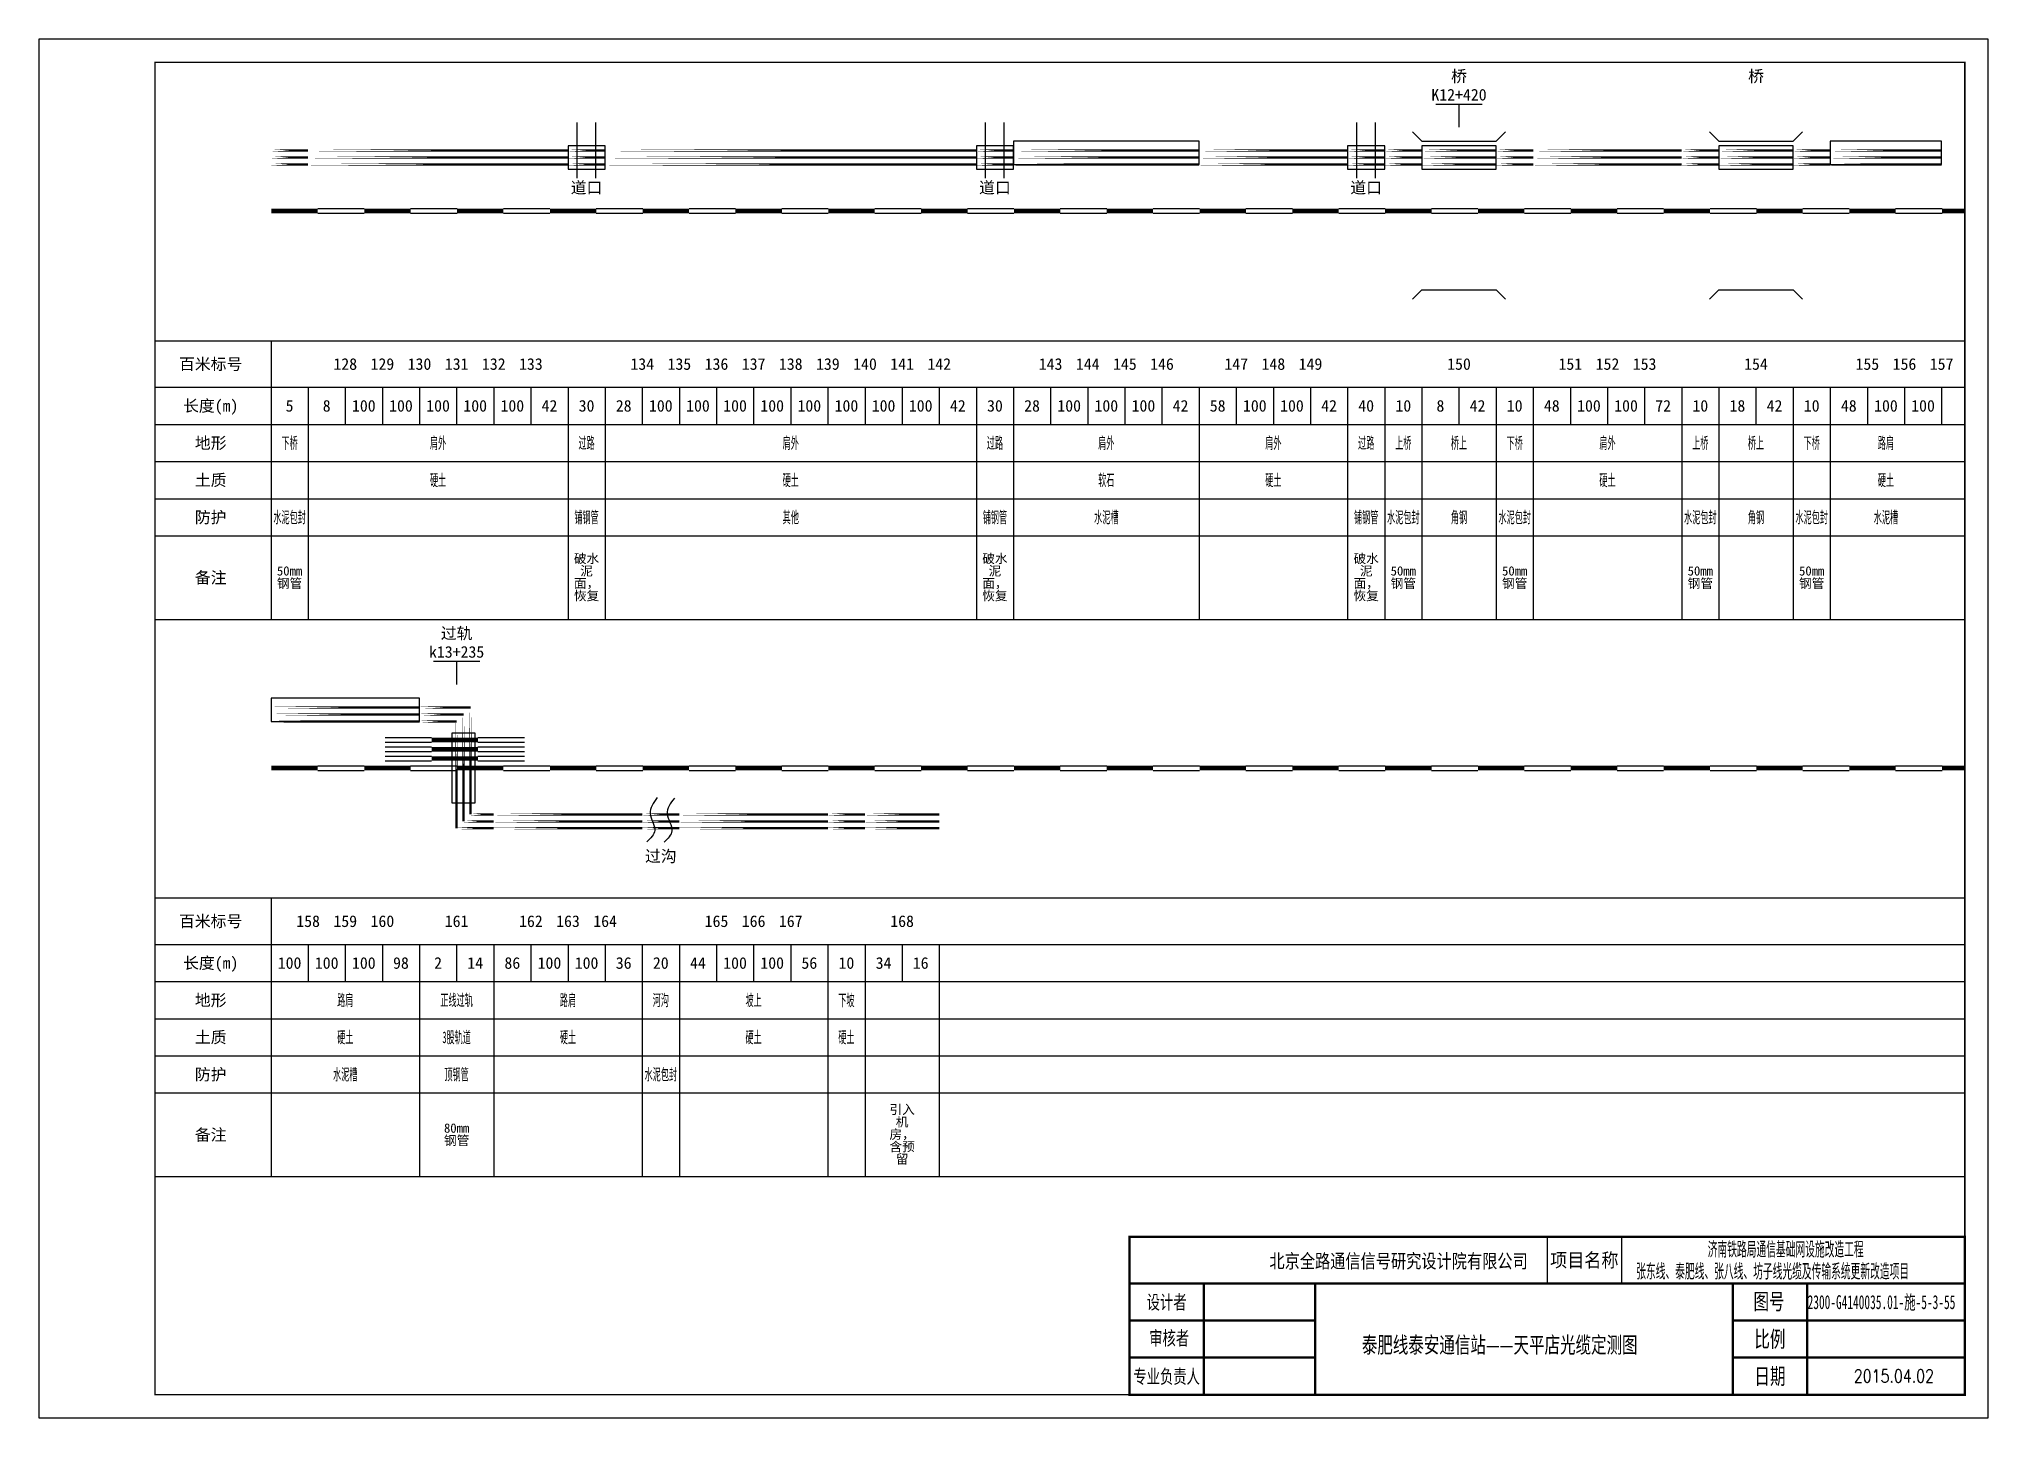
# Model space of a CAD drawing. Header units: millimetres. Extents: x -25 to 395, y -992 to 5.
# Drawn here: x -25 to 395, y -992 to -695 of the extents above; entities that cross this region are included whole.
import ezdxf
from ezdxf.enums import TextEntityAlignment as Align

# ---------------------------------------------------------------- set-up
doc = ezdxf.new("R2010")
doc.units = ezdxf.units.MM
doc.layers.add('TABLE', color=7, linetype='Continuous')
doc.styles.add('H', font='SimSun.ttf', dxfattribs={"width": 0.9, "height": 300})
doc.styles.add('ROMANC', font='romanc.shx', dxfattribs={"width": 0.8, "bigfont": 'hztxt.shx'})
doc.styles.get("Standard").update_dxf_attribs({"font": 'NSimSun.ttf'})
doc.styles.add('宋体', font='SimSun.ttf')

msp = doc.modelspace()

# ---------------------------------------------------------------- texts
for s, p in [('桥', (281, -703)), ('桥', (345, -703)), ('K12+420', (281, -707)), ('道口', (93, -727)), ('道口', (181, -727)), ('道口', (261, -727)), ('百米标号', (12, -765)), ('128', (41, -765)), ('129', (49, -765)), ('130', (57, -765)), ('131', (65, -765)), ('132', (73, -765)), ('133', (81, -765)), ('134', (105, -765)), ('135', (113, -765)), ('136', (121, -765)), ('137', (129, -765)), ('138', (137, -765)), ('139', (145, -765)), ('140', (153, -765)), ('141', (161, -765)), ('142', (169, -765)), ('143', (193, -765)), ('144', (201, -765)), ('145', (209, -765)), ('146', (217, -765)), ('147', (233, -765)), ('148', (241, -765)), ('149', (249, -765)), ('150', (281, -765)), ('151', (305, -765)), ('152', (313, -765)), ('153', (321, -765)), ('154', (345, -765)), ('155', (369, -765)), ('156', (377, -765)), ('157', (385, -765)), ('长度(m)', (12, -774)), ('8', (37, -774)), ('100', (45, -774)), ('100', (53, -774)), ('100', (61, -774)), ('100', (69, -774)), ('100', (77, -774)), ('42', (85, -774)), ('30', (93, -774)), ('28', (101, -774)), ('100', (109, -774)), ('100', (117, -774)), ('100', (125, -774)), ('100', (133, -774)), ('100', (141, -774)), ('100', (149, -774)), ('100', (157, -774)), ('100', (165, -774)), ('42', (173, -774)), ('30', (181, -774)), ('28', (189, -774)), ('100', (197, -774)), ('100', (205, -774)), ('100', (213, -774)), ('42', (221, -774)), ('58', (229, -774)), ('100', (237, -774)), ('100', (245, -774)), ('42', (253, -774)), ('40', (261, -774)), ('10', (269, -774)), ('8', (277, -774)), ('42', (285, -774)), ('10', (293, -774)), ('48', (301, -774)), ('100', (309, -774)), ('100', (317, -774)), ('72', (325, -774)), ('10', (333, -774)), ('18', (341, -774)), ('42', (349, -774)), ('10', (357, -774)), ('48', (365, -774)), ('100', (373, -774)), ('100', (381, -774)), ('5', (29, -774)), ('地形', (12, -782)), ('土质', (12, -790)), ('防护', (12, -798)), ('备注', (12, -811)), ('过轨', (65, -823)), ('k13+235', (65, -827)), ('过沟', (109, -871)), ('百米标号', (12, -885)), ('158', (33, -885)), ('159', (41, -885)), ('160', (49, -885)), ('161', (65, -885)), ('162', (81, -885)), ('163', (89, -885)), ('164', (97, -885)), ('165', (121, -885)), ('166', (129, -885)), ('167', (137, -885)), ('168', (161, -885)), ('长度(m)', (12, -894)), ('100', (29, -894)), ('100', (37, -894)), ('100', (45, -894)), ('98', (53, -894)), ('2', (61, -894)), ('14', (69, -894)), ('86', (77, -894)), ('100', (85, -894)), ('100', (93, -894)), ('36', (101, -894)), ('20', (109, -894)), ('44', (117, -894)), ('100', (125, -894)), ('100', (133, -894)), ('56', (141, -894)), ('10', (149, -894)), ('34', (157, -894)), ('16', (165, -894)), ('地形', (12, -902)), ('土质', (12, -910)), ('防护', (12, -918)), ('备注', (12, -931))]:
    msp.add_text(s, height=2.5).set_placement(p, align=Align.MIDDLE_CENTER)
at = {"width": 0.5}
for s, p in [('下桥', (29, -782)), ('肩外', (61, -782)), ('过路', (93, -782)), ('肩外', (137, -782)), ('过路', (181, -782)), ('肩外', (205, -782)), ('肩外', (241, -782)), ('过路', (261, -782)), ('上桥', (269, -782)), ('桥上', (281, -782)), ('下桥', (293, -782)), ('肩外', (313, -782)), ('上桥', (333, -782)), ('桥上', (345, -782)), ('下桥', (357, -782)), ('路肩', (373, -782)), ('硬土', (61, -790)), ('硬土', (137, -790)), ('软石', (205, -790)), ('硬土', (241, -790)), ('硬土', (313, -790)), ('硬土', (373, -790)), ('水泥包封', (29, -798)), ('铺钢管', (93, -798)), ('其他', (137, -798)), ('铺钢管', (181, -798)), ('水泥槽', (205, -798)), ('铺钢管', (261, -798)), ('水泥包封', (269, -798)), ('角钢', (281, -798)), ('水泥包封', (293, -798)), ('水泥包封', (333, -798)), ('角钢', (345, -798)), ('水泥包封', (357, -798)), ('水泥槽', (373, -798)), ('路肩', (41, -902)), ('正线过轨', (65, -902)), ('路肩', (89, -902)), ('河沟', (109, -902)), ('坡上', (129, -902)), ('下坡', (149, -902)), ('硬土', (41, -910)), ('3股轨道', (65, -910)), ('硬土', (89, -910)), ('硬土', (129, -910)), ('硬土', (149, -910)), ('水泥槽', (41, -918)), ('顶钢管', (65, -918)), ('水泥包封', (109, -918))]:
    msp.add_text(s, height=2.5, dxfattribs=at).set_placement(p, align=Align.MIDDLE_CENTER)
at = {"char_height": 2, "width": 8, "attachment_point": 5, "line_spacing_factor": 0.8}
for s, insert in [('破水泥面，恢复', (93, -811)), ('破水泥面，恢复', (181, -811)), ('破水泥面，恢复', (261, -811)), ('50mm钢管', (29, -811)), ('50mm钢管', (269, -811)), ('50mm钢管', (293, -811)), ('50mm钢管', (333, -811)), ('50mm钢管', (357, -811)), ('引入机房，含预留', (161, -931)), ('80mm钢管', (65, -931))]:
    msp.add_mtext(s, dxfattribs=dict(at, insert=insert))

# ---------------------------------------------------------------- blocks, each defined once
blk = doc.blocks.new('railway')
at = {"layer": 'TABLE'}
for p, q in [((10.09, 0.47), (20.09, 0.47)), ((30.09, 0.47), (40.09, 0.47)), ((50.09, 0.47), (60.09, 0.47)), ((70.09, 0.47), (80.09, 0.47)), ((90.09, 0.47), (100.09, 0.47)), ((110.09, 0.47), (120.09, 0.47)), ((130.09, 0.47), (140.09, 0.47)), ((150.09, 0.47), (160.09, 0.47)), ((170.09, 0.47), (180.09, 0.47)), ((190.09, 0.47), (200.09, 0.47)), ((210.09, 0.47), (220.09, 0.47)), ((230.09, 0.47), (240.09, 0.47)), ((250.09, 0.47), (260.09, 0.47)), ((270.09, 0.47), (280.09, 0.47)), ((290.09, 0.47), (300.09, 0.47)), ((310.09, 0.47), (320.09, 0.47)), ((330.09, 0.47), (340.09, 0.47)), ((350.09, 0.47), (360.09, 0.47)), ((10.09, -0.53), (20.09, -0.53)), ((30.09, -0.53), (40.09, -0.53)), ((50.09, -0.53), (60.09, -0.53)), ((70.09, -0.53), (80.09, -0.53)), ((90.09, -0.53), (100.09, -0.53)), ((110.09, -0.53), (120.09, -0.53)), ((130.09, -0.53), (140.09, -0.53)), ((150.09, -0.53), (160.09, -0.53)), ((170.09, -0.53), (180.09, -0.53)), ((190.09, -0.53), (200.09, -0.53)), ((210.09, -0.53), (220.09, -0.53)), ((230.09, -0.53), (240.09, -0.53)), ((250.09, -0.53), (260.09, -0.53)), ((270.09, -0.53), (280.09, -0.53)), ((290.09, -0.53), (300.09, -0.53)), ((310.09, -0.53), (320.09, -0.53)), ((330.09, -0.53), (340.09, -0.53)), ((350.09, -0.53), (360.09, -0.53))]:
    blk.add_line(p, q, dxfattribs=at)
at = {"layer": 'TABLE', "const_width": 1}
for points in [[(0.09, -0.03), (10.09, -0.03)], [(20.09, -0.03), (30.09, -0.03)], [(40.09, -0.03), (50.09, -0.03)], [(60.09, -0.03), (70.09, -0.03)], [(80.09, -0.03), (90.09, -0.03)], [(100.09, -0.03), (110.09, -0.03)], [(120.09, -0.03), (130.09, -0.03)], [(140.09, -0.03), (150.09, -0.03)], [(160.09, -0.03), (170.09, -0.03)], [(180.09, -0.03), (190.09, -0.03)], [(200.09, -0.03), (210.09, -0.03)], [(220.09, -0.03), (230.09, -0.03)], [(240.09, -0.03), (250.09, -0.03)], [(260.09, -0.03), (270.09, -0.03)], [(280.09, -0.03), (290.09, -0.03)], [(300.09, -0.03), (310.09, -0.03)], [(320.09, -0.03), (330.09, -0.03)], [(340.09, -0.03), (350.09, -0.03)], [(360.09, -0.03), (365.09, -0.03)]]:
    blk.add_lwpolyline(points, dxfattribs=at)
blk = doc.blocks.new('my_sign')
for p, q in [((27.33, 16.56), (27.33, 6.56)), ((43.33, 16.56), (43.33, 6.56)), ((43.33, 16.56), (43.33, 6.56)), ((-22.67, 6.56), (-62.67, 6.56)), ((117.33, 6.56), (-62.67, 6.56)), ((-62.67, 6.56), (-62.67, -17.44)), ((-22.67, 6.56), (-62.67, 6.56)), ((67.33, 6.56), (67.33, -17.44)), ((117.33, 6.56), (117.33, -17.44)), ((117.33, -17.44), (-62.67, -17.44))]:
    blk.add_line(p, q)
at = {"const_width": 0.5}
for points in [[(-62.67, 16.56), (117.33, 16.56), (117.33, 6.56), (-62.67, 6.56)], [(-62.67, 6.56), (117.33, 6.56), (117.33, -17.44), (-62.67, -17.44)]]:
    blk.add_lwpolyline(points, close=True, dxfattribs=at)
for points in [[(-46.67, 6.56), (-46.67, -17.44)], [(-22.67, 6.56), (-22.67, -17.44)], [(-22.67, 6.56), (-22.67, -17.44)], [(67.33, 6.56), (67.33, -17.44)], [(67.33, 6.56), (117.33, 6.56)], [(67.33, 6.56), (117.33, 6.56)], [(83.33, 6.56), (83.33, -17.44)], [(117.33, 6.56), (117.33, -17.44)], [(-62.67, -1.44), (-22.67, -1.44)], [(67.33, -1.44), (117.33, -1.44)], [(-62.67, -9.44), (-22.67, -9.44)], [(67.33, -9.44), (117.33, -9.44)], [(-62.67, -17.44), (117.33, -17.44)], [(-62.67, -17.44), (13.33, -17.44)], [(-62.67, -17.44), (117.33, -17.44)]]:
    blk.add_lwpolyline(points, dxfattribs=at)
for s, height, style, width, p in [('北京全路通信信号研究设计院有限公司', 3, 'H', 0.8, (-4.69, 11.36)), ('项目名称', 3, 'H', 0.9, (35.33, 11.56)), ('图号', 3.5, '宋体', 0.7, (75.13, 2.66)), ('比例', 3.5, '宋体', 0.7, (75.33, -5.44)), ('日期', 3.5, '宋体', 0.7, (75.33, -13.44))]:
    blk.add_text(s, height=height, dxfattribs=dict(style=style, width=width)).set_placement(p, align=Align.MIDDLE_CENTER)
at = {"style": '宋体', "width": 0.7}
for s, p in [('设计者', (-54.67, 2.56)), ('审核者', (-54.12, -5.17)), ('专业负责人', (-54.67, -13.44))]:
    blk.add_text(s, height=3, dxfattribs=at).set_placement(p, align=Align.MIDDLE)
at = {"width": 0.5}
blk.add_attdef('PROGRAM_NAME_001', text='', height=3, dxfattribs=at).set_placement((78.74, 13.98), align=Align.MIDDLE)
blk.add_attdef('PROGRAM_NAME2_001', (46.52, 7.7), '', height=3, dxfattribs=at)
at = {"color": 0, "width": 0.6}
blk.add_attdef('TUHAO_001', (83.45, 1.01), '', height=3, dxfattribs=at)
at = {"style": '宋体', "width": 0.7}
blk.add_attdef('TUNAME_001', text='', height=3.5, dxfattribs=at).set_placement((17.1, -6.69), align=Align.MIDDLE_CENTER)
at = {"style": 'ROMANC', "width": 0.8}
blk.add_attdef('RIQI_001', (93.41, -14.81), '', height=2.8, dxfattribs=at)
blk = doc.blocks.new('zxguogui')
at = {"layer": 'TABLE'}
for p, q in [((-15.4, 0.54), (-5.4, 0.54)), ((4.6, 0.54), (14.6, 0.54)), ((-15.4, -0.46), (-5.4, -0.46)), ((4.6, -0.46), (14.6, -0.46))]:
    blk.add_line(p, q, dxfattribs=at)
at = {"layer": 'TABLE', "const_width": 1}
blk.add_lwpolyline([(-5.4, 0.04), (4.6, 0.04)], dxfattribs=at)
blk = doc.blocks.new('guogou')
at = {"color": 0}
for points in [[(-0.79, 5.11), (-2.32, 1.71), (-1.3, -1.95), (-3, -4.41)], [(2.92, 5.01), (1.38, 1.62), (2.4, -2.04), (0.7, -4.5)]]:
    blk.add_spline(points, degree=3, dxfattribs=at)

# ---------------------------------------------------------------- linework, layer by layer
for p, q in [((276, -709), (281, -709)), ((281, -709), (281, -714)), ((281, -709), (286, -709)), ((91, -725), (91, -713)), ((95, -725), (95, -713)), ((179, -725), (179, -713)), ((183, -725), (183, -713)), ((259, -725), (259, -713)), ((263, -725), (263, -713)), ((271, -715), (273, -717)), ((273, -717), (289, -717)), ((289, -717), (291, -715)), ((335, -715), (337, -717)), ((337, -717), (353, -717)), ((353, -717), (355, -715)), ((271, -751), (273, -749)), ((273, -749), (289, -749)), ((289, -749), (291, -751)), ((335, -751), (337, -749)), ((337, -749), (353, -749)), ((353, -749), (355, -751)), ((0, -760), (390, -760)), ((25, -760), (25, -820)), ((0, -770), (390, -770)), ((33, -770), (33, -820)), ((41, -770), (41, -778)), ((49, -770), (49, -778)), ((57, -770), (57, -778)), ((65, -770), (65, -778)), ((73, -770), (73, -778)), ((81, -770), (81, -778)), ((89, -770), (89, -820)), ((97, -770), (97, -820)), ((105, -770), (105, -778)), ((113, -770), (113, -778)), ((121, -770), (121, -778)), ((129, -770), (129, -778)), ((137, -770), (137, -778)), ((145, -770), (145, -778)), ((153, -770), (153, -778)), ((161, -770), (161, -778)), ((169, -770), (169, -778)), ((177, -770), (177, -820)), ((185, -770), (185, -820)), ((193, -770), (193, -778)), ((201, -770), (201, -778)), ((209, -770), (209, -778)), ((217, -770), (217, -778)), ((225, -770), (225, -820)), ((233, -770), (233, -778)), ((241, -770), (241, -778)), ((249, -770), (249, -778)), ((257, -770), (257, -820)), ((265, -770), (265, -820)), ((273, -770), (273, -820)), ((281, -770), (281, -778)), ((289, -770), (289, -820)), ((297, -770), (297, -820)), ((305, -770), (305, -778)), ((313, -770), (313, -778)), ((321, -770), (321, -778)), ((329, -770), (329, -820)), ((337, -770), (337, -820)), ((345, -770), (345, -778)), ((353, -770), (353, -820)), ((361, -770), (361, -820)), ((369, -770), (369, -778)), ((377, -770), (377, -778)), ((385, -770), (385, -778)), ((0, -778), (390, -778)), ((0, -786), (390, -786)), ((0, -794), (390, -794)), ((0, -802), (390, -802)), ((0, -820), (390, -820)), ((60, -829), (65, -829)), ((65, -829), (65, -834)), ((65, -829), (70, -829)), ((0, -880), (390, -880)), ((25, -880), (25, -940)), ((0, -890), (390, -890)), ((33, -890), (33, -898)), ((41, -890), (41, -898)), ((49, -890), (49, -898)), ((57, -890), (57, -940)), ((65, -890), (65, -898)), ((73, -890), (73, -940)), ((81, -890), (81, -898)), ((89, -890), (89, -898)), ((97, -890), (97, -898)), ((105, -890), (105, -940)), ((113, -890), (113, -940)), ((121, -890), (121, -898)), ((129, -890), (129, -898)), ((137, -890), (137, -898)), ((145, -890), (145, -940)), ((153, -890), (153, -940)), ((161, -890), (161, -898)), ((169, -890), (169, -940)), ((0, -898), (390, -898)), ((0, -906), (390, -906)), ((0, -914), (390, -914)), ((0, -922), (390, -922)), ((0, -940), (390, -940))]:
    msp.add_line(p, q)
for points in [[(-25, -992), (395, -992), (395, -695), (-25, -695)], [(89, -723), (97, -723), (97, -718), (89, -718)], [(177, -723), (185, -723), (185, -718), (177, -718)], [(185, -722), (225, -722), (225, -717), (185, -717)], [(257, -723), (265, -723), (265, -718), (257, -718)], [(273, -723), (289, -723), (289, -718), (273, -718)], [(337, -723), (353, -723), (353, -718), (337, -718)], [(361, -722), (385, -722), (385, -717), (361, -717)], [(25, -842), (57, -842), (57, -837), (25, -837)], [(64, -859.5), (69, -859.5), (69, -844.5), (64, -844.5)]]:
    msp.add_lwpolyline(points, close=True)
for points in [[(0, -987, 0.3, 0.3, 0), (390, -987, 0.3, 0.3, 0), (390, -700, 0.3, 0.3, 0), (0, -700, 0.3, 0.3, 0)], [(25, -719, 0.5, 0.5, 0), (33, -719, 0.5, 0.5, 0)], [(25, -720.5, 0.5, 0.5, 0), (33, -720.5, 0.5, 0.5, 0)], [(25, -722, 0.5, 0.5, 0), (33, -722, 0.5, 0.5, 0)], [(33, -719, 0.5, 0.5, 0), (89, -719, 0.5, 0.5, 0)], [(33, -720.5, 0.5, 0.5, 0), (89, -720.5, 0.5, 0.5, 0)], [(33, -722, 0.5, 0.5, 0), (89, -722, 0.5, 0.5, 0)], [(89, -719, 0.5, 0.5, 0), (97, -719, 0.5, 0.5, 0)], [(89, -720.5, 0.5, 0.5, 0), (97, -720.5, 0.5, 0.5, 0)], [(89, -722, 0.5, 0.5, 0), (97, -722, 0.5, 0.5, 0)], [(97, -719, 0.5, 0.5, 0), (177, -719, 0.5, 0.5, 0)], [(97, -720.5, 0.5, 0.5, 0), (177, -720.5, 0.5, 0.5, 0)], [(97, -722, 0.5, 0.5, 0), (177, -722, 0.5, 0.5, 0)], [(177, -719, 0.5, 0.5, 0), (185, -719, 0.5, 0.5, 0)], [(177, -720.5, 0.5, 0.5, 0), (185, -720.5, 0.5, 0.5, 0)], [(177, -722, 0.5, 0.5, 0), (185, -722, 0.5, 0.5, 0)], [(185, -719, 0.5, 0.5, 0), (225, -719, 0.5, 0.5, 0)], [(185, -720.5, 0.5, 0.5, 0), (225, -720.5, 0.5, 0.5, 0)], [(185, -722, 0.5, 0.5, 0), (225, -722, 0.5, 0.5, 0)], [(225, -719, 0.5, 0.5, 0), (257, -719, 0.5, 0.5, 0)], [(225, -720.5, 0.5, 0.5, 0), (257, -720.5, 0.5, 0.5, 0)], [(225, -722, 0.5, 0.5, 0), (257, -722, 0.5, 0.5, 0)], [(257, -719, 0.5, 0.5, 0), (265, -719, 0.5, 0.5, 0)], [(257, -720.5, 0.5, 0.5, 0), (265, -720.5, 0.5, 0.5, 0)], [(257, -722, 0.5, 0.5, 0), (265, -722, 0.5, 0.5, 0)], [(265, -719, 0.5, 0.5, 0), (273, -719, 0.5, 0.5, 0)], [(265, -720.5, 0.5, 0.5, 0), (273, -720.5, 0.5, 0.5, 0)], [(265, -722, 0.5, 0.5, 0), (273, -722, 0.5, 0.5, 0)], [(273, -719, 0.5, 0.5, 0), (289, -719, 0.5, 0.5, 0)], [(273, -720.5, 0.5, 0.5, 0), (289, -720.5, 0.5, 0.5, 0)], [(273, -722, 0.5, 0.5, 0), (289, -722, 0.5, 0.5, 0)], [(289, -719, 0.5, 0.5, 0), (297, -719, 0.5, 0.5, 0)], [(289, -720.5, 0.5, 0.5, 0), (297, -720.5, 0.5, 0.5, 0)], [(289, -722, 0.5, 0.5, 0), (297, -722, 0.5, 0.5, 0)], [(297, -719, 0.5, 0.5, 0), (329, -719, 0.5, 0.5, 0)], [(297, -720.5, 0.5, 0.5, 0), (329, -720.5, 0.5, 0.5, 0)], [(297, -722, 0.5, 0.5, 0), (329, -722, 0.5, 0.5, 0)], [(329, -719, 0.5, 0.5, 0), (337, -719, 0.5, 0.5, 0)], [(329, -720.5, 0.5, 0.5, 0), (337, -720.5, 0.5, 0.5, 0)], [(329, -722, 0.5, 0.5, 0), (337, -722, 0.5, 0.5, 0)], [(337, -719, 0.5, 0.5, 0), (353, -719, 0.5, 0.5, 0)], [(337, -720.5, 0.5, 0.5, 0), (353, -720.5, 0.5, 0.5, 0)], [(337, -722, 0.5, 0.5, 0), (353, -722, 0.5, 0.5, 0)], [(353, -719, 0.5, 0.5, 0), (361, -719, 0.5, 0.5, 0)], [(353, -720.5, 0.5, 0.5, 0), (361, -720.5, 0.5, 0.5, 0)], [(353, -722, 0.5, 0.5, 0), (361, -722, 0.5, 0.5, 0)], [(361, -719, 0.5, 0.5, 0), (385, -719, 0.5, 0.5, 0)], [(361, -720.5, 0.5, 0.5, 0), (385, -720.5, 0.5, 0.5, 0)], [(361, -722, 0.5, 0.5, 0), (385, -722, 0.5, 0.5, 0)], [(25, -839, 0.5, 0.5, 0), (57, -839, 0.5, 0.5, 0)], [(57, -839, 0.5, 0.5, 0), (68, -839, 0.5, 0.5, 0)], [(68, -839, 0.5, 0.5, 0), (68, -862, 0.5, 0.5, 0)], [(25, -840.5, 0.5, 0.5, 0), (57, -840.5, 0.5, 0.5, 0)], [(25, -842, 0.5, 0.5, 0), (57, -842, 0.5, 0.5, 0)], [(57, -840.5, 0.5, 0.5, 0), (66.5, -840.5, 0.5, 0.5, 0)], [(57, -842, 0.5, 0.5, 0), (65, -842, 0.5, 0.5, 0)], [(65, -842, 0.5, 0.5, 0), (65, -865, 0.5, 0.5, 0)], [(66.5, -840.5, 0.5, 0.5, 0), (66.5, -863.5, 0.5, 0.5, 0)], [(65, -865, 0.5, 0.5, 0), (73, -865, 0.5, 0.5, 0)], [(66.5, -863.5, 0.5, 0.5, 0), (73, -863.5, 0.5, 0.5, 0)], [(68, -862, 0.5, 0.5, 0), (73, -862, 0.5, 0.5, 0)], [(73, -862, 0.5, 0.5, 0), (105, -862, 0.5, 0.5, 0)], [(73, -863.5, 0.5, 0.5, 0), (105, -863.5, 0.5, 0.5, 0)], [(73, -865, 0.5, 0.5, 0), (105, -865, 0.5, 0.5, 0)], [(105, -862, 0.5, 0.5, 0), (113, -862, 0.5, 0.5, 0)], [(105, -863.5, 0.5, 0.5, 0), (113, -863.5, 0.5, 0.5, 0)], [(105, -865, 0.5, 0.5, 0), (113, -865, 0.5, 0.5, 0)], [(113, -862, 0.5, 0.5, 0), (145, -862, 0.5, 0.5, 0)], [(113, -863.5, 0.5, 0.5, 0), (145, -863.5, 0.5, 0.5, 0)], [(113, -865, 0.5, 0.5, 0), (145, -865, 0.5, 0.5, 0)], [(145, -862, 0.5, 0.5, 0), (153, -862, 0.5, 0.5, 0)], [(145, -863.5, 0.5, 0.5, 0), (153, -863.5, 0.5, 0.5, 0)], [(145, -865, 0.5, 0.5, 0), (153, -865, 0.5, 0.5, 0)], [(153, -862, 0.5, 0.5, 0), (169, -862, 0.5, 0.5, 0)], [(153, -863.5, 0.5, 0.5, 0), (169, -863.5, 0.5, 0.5, 0)], [(153, -865, 0.5, 0.5, 0), (169, -865, 0.5, 0.5, 0)]]:
    msp.add_lwpolyline(points, format="xyseb", close=True)

# ---------------------------------------------------------------- block references
for name, p in [('railway', (25, -732)), ('zxguogui', (65, -846)), ('zxguogui', (65, -848)), ('railway', (25, -852)), ('zxguogui', (65, -850)), ('guogou', (109, -863.5))]:
    msp.add_blockref(name, p)
ref = msp.add_blockref('my_sign', (272.67, -969.56))
ref.add_attrib('PROGRAM_NAME2_001', '张东线、泰肥线、张八线、坊子线光缆及传输系统更新改造项目', (319.19, -961.86), dxfattribs={"height": 3, "width": 0.5})
ref.add_attrib('PROGRAM_NAME_001', '济南铁路局通信基础网设施改造工程', dxfattribs={"height": 3, "width": 0.5}).set_placement((351.4, -955.57), align=Align.MIDDLE)
ref.add_attrib('TUNAME_001', '泰肥线泰安通信站——天平店光缆定测图', dxfattribs={"height": 3.5, "style": '宋体', "width": 0.7}).set_placement((289.77, -976.25), align=Align.MIDDLE_CENTER)
ref.add_attrib('TUHAO_001', '2300-G4140035.01-施-5-3-55', (356.12, -968.54), dxfattribs={"height": 3, "width": 0.6})
ref.add_attrib('RIQI_001', '2015.04.02', (366.08, -984.37), dxfattribs={"height": 2.8, "style": 'ROMANC', "width": 0.8})

msp.set_redraw_order([(e.dxf.handle, doc.entitydb.next_handle()) for e in msp.query("TEXT MTEXT ATTDEF DIMENSION ARC_DIMENSION")])  # texts and dimensions are drawn at this point

doc.saveas('drawing.dxf')
